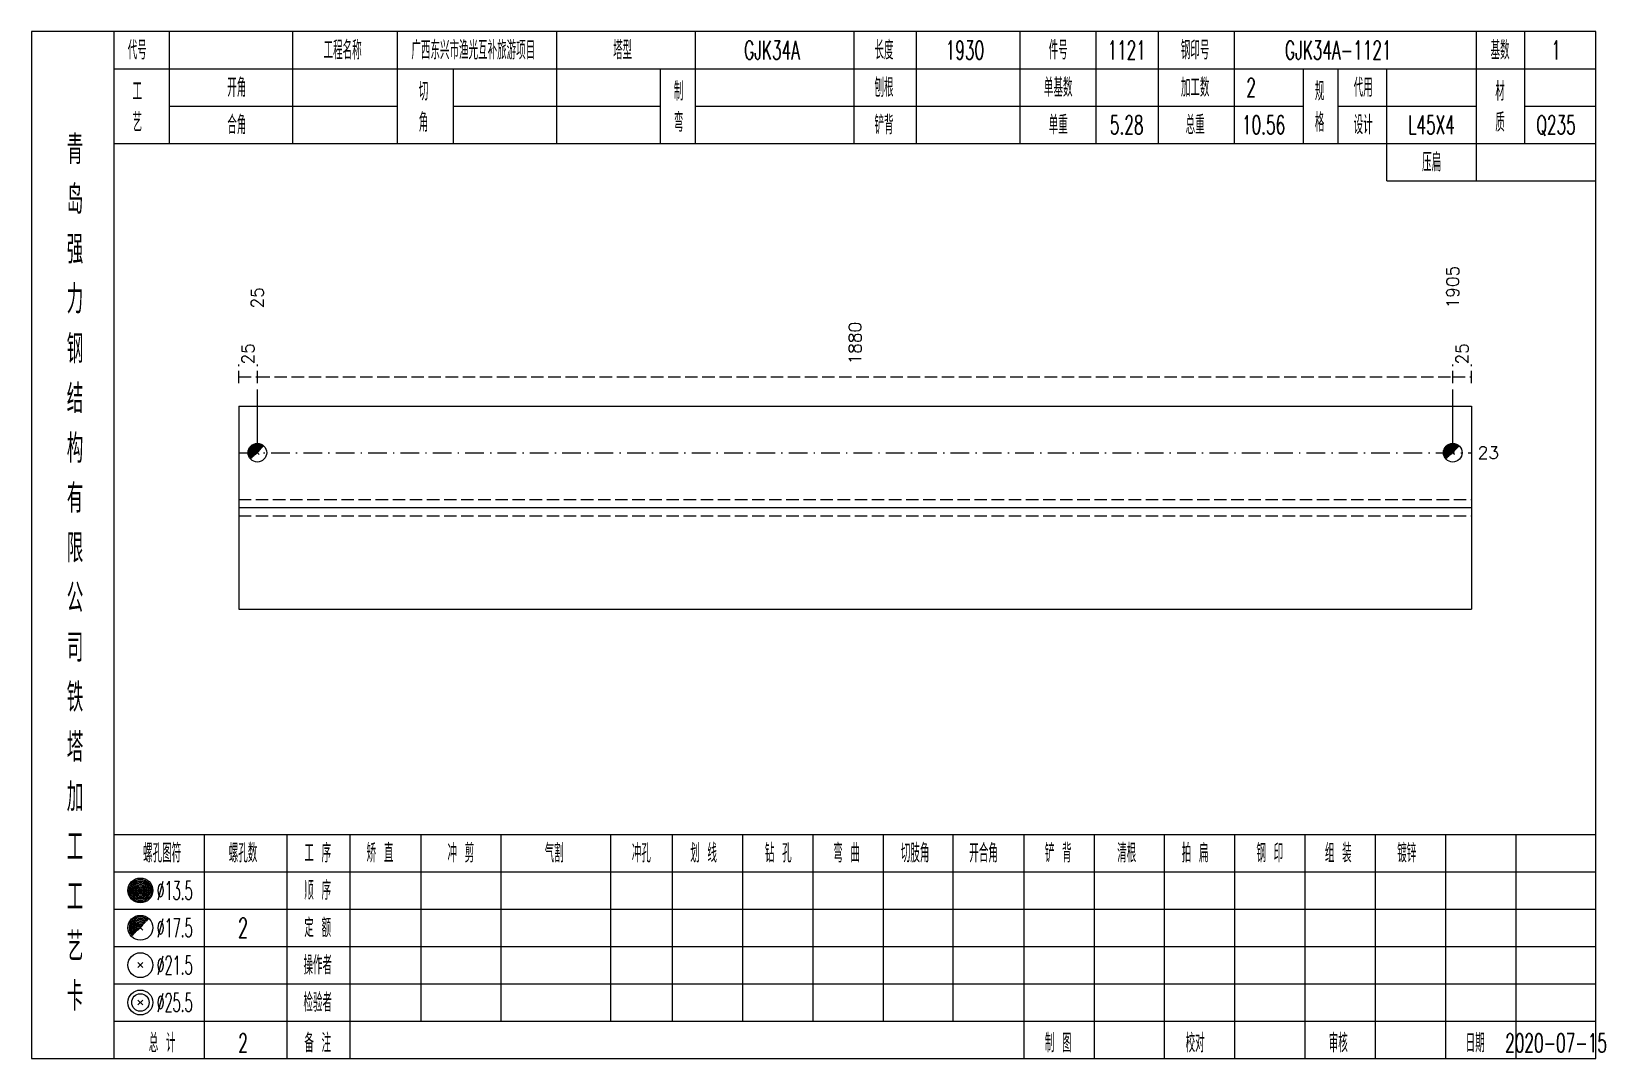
# Model space of a CAD drawing. Extents: x 0 to 2606, y -377 to 6479.
# Drawn here: x 784.2 to 1037.1, y 1575 to 1740 of the extents above; entities that cross this region are included whole.
import ezdxf
from ezdxf.enums import TextEntityAlignment as Align

# ---------------------------------------------------------------- set-up
doc = ezdxf.new("R2010")
doc.units = 0
doc.header["$MEASUREMENT"] = 0
doc.linetypes.add('一点画线', pattern=[5.2, 3, -1, 0.2, -1])
doc.linetypes.add('虚线', pattern=[2.75, 2, -0.75])
doc.layers.get('0').update_dxf_attribs({"linetype": 'CONTINUOUS', "lineweight": 25})
doc.layers.add('1', color=7, linetype='CONTINUOUS', lineweight=25)
doc.layers.add('4', color=7, linetype='CONTINUOUS', lineweight=25)
doc.styles.get("Standard").update_dxf_attribs({"font": 'simplex.shx', "width": 0.7, "height": 3, "bigfont": 'gbhzfs.shx'})

msp = doc.modelspace()

# ---------------------------------------------------------------- texts
at = {"color": 7, "linetype": 'Continuous', "lineweight": 13}
for s, p in [('1905', (1012.6, 1695.5)), ('25', (820.5, 1695.5))]:
    msp.add_text(s, height=2, rotation=90, dxfattribs=at).set_placement(p, align=Align.MIDDLE_LEFT)
at = {"color": 8, "linetype": 'Continuous', "lineweight": 9}
for s, p in [('1880', (916.55, 1686.5)), ('25', (819, 1686.5)), ('25', (1014.1, 1686.5))]:
    msp.add_text(s, height=2, rotation=90, dxfattribs=at).set_placement(p, align=Align.MIDDLE_LEFT)
at = {"color": 7, "linetype": 'Continuous', "lineweight": 13}
msp.add_text('23', height=2, dxfattribs=at).set_placement((1016.6, 1672.33), align=Align.MIDDLE_LEFT)
at = {"layer": '4', "color": 1, "linetype": 'Continuous', "lineweight": 13}
for s, height, width, p in [('代号', 3, 0.6, (801.2, 1737)), ('工程名称', 3, 0.6, (834.2, 1737)), ('广西东兴市渔光互补旅游项目', 3, 0.6, (855.2, 1737)), ('塔型', 3, 0.6, (879.2, 1737)), ('GJK34A', 3, 0.6, (903.2, 1737)), ('长度', 3, 0.6, (921.2, 1737)), ('1930', 3, 0.6, (934.2, 1737)), ('件号', 3, 0.6, (949.2, 1737)), ('1121', 3, 0.6, (960.2, 1737)), ('钢印号', 3, 0.6, (971.2, 1737)), ('GJK34A-1121', 3, 0.6, (994.2, 1737)), ('基数', 3, 0.6, (1020.2, 1737)), ('1', 3, 0.6, (1029.2, 1737)), ('开角', 3, 0.6, (817.2, 1731)), ('刨根', 3, 0.6, (921.2, 1731)), ('单基数', 3, 0.6, (949.2, 1731)), ('加工数', 3, 0.6, (971.2, 1731)), ('代用', 3, 0.6, (998.2, 1731)), ('工', 3, 0.6, (801.2, 1730.4)), ('切', 3, 0.6, (847.2, 1730.4)), ('制', 3, 0.6, (888.2, 1730.4)), ('2', 3, 0.6, (980.2, 1731)), ('规', 3, 0.6, (991.2, 1730.4)), ('材', 3, 0.6, (1020.2, 1730.4)), ('艺', 3, 0.6, (801.2, 1725.4)), ('合角', 3, 0.6, (817.2, 1725)), ('角', 3, 0.6, (847.2, 1725.4)), ('弯', 3, 0.6, (888.2, 1725.4)), ('铲背', 3, 0.6, (921.2, 1725)), ('单重', 3, 0.6, (949.2, 1725)), ('5.28', 3, 0.6, (960.2, 1725)), ('总重', 3, 0.6, (971.2, 1725)), ('10.56', 3, 0.6, (982.2, 1725)), ('格', 3, 0.6, (991.2, 1725.4)), ('设计', 3, 0.6, (998.2, 1725)), ('L45X4', 3, 0.6, (1009.2, 1725)), ('质', 3, 0.6, (1020.2, 1725.4)), ('Q235', 3, 0.6, (1029.2, 1725)), ('青', 4.6, 0.8, (791.2, 1721)), ('压扁', 3, 0.6, (1009.2, 1719)), ('岛', 4.6, 0.8, (791.2, 1713)), ('强', 4.6, 0.8, (791.2, 1705)), ('力', 4.6, 0.8, (791.2, 1697)), ('钢', 4.6, 0.8, (791.2, 1689)), ('结', 4.6, 0.8, (791.2, 1681)), ('构', 4.6, 0.8, (791.2, 1673)), ('有', 4.6, 0.8, (791.2, 1665)), ('限', 4.6, 0.8, (791.2, 1657)), ('公', 4.6, 0.8, (791.2, 1649)), ('司', 4.6, 0.8, (791.2, 1641)), ('铁', 4.6, 0.8, (791.2, 1633)), ('塔', 4.6, 0.8, (791.2, 1625)), ('加', 4.6, 0.8, (791.2, 1617)), ('工', 4.6, 0.8, (791.2, 1609)), ('螺孔图符', 3, 0.6, (805.2, 1608)), ('螺孔数', 3, 0.6, (818.2, 1608)), ('工 序', 3, 0.6, (830.2, 1608)), ('矫 直', 3, 0.6, (840.2, 1608)), ('冲 剪', 3, 0.6, (853.2, 1608)), ('气割', 3, 0.6, (868.2, 1608)), ('冲孔', 3, 0.6, (882.2, 1608)), ('划 线', 3, 0.6, (892.2, 1608)), ('钻 孔', 3, 0.6, (904.2, 1608)), ('弯 曲', 3, 0.6, (915.2, 1608)), ('切肢角', 3, 0.6, (926.2, 1608)), ('开合角', 3, 0.6, (937.2, 1608)), ('铲 背', 3, 0.6, (949.2, 1608)), ('清根', 3, 0.6, (960.2, 1608)), ('拍 扁', 3, 0.6, (971.2, 1608)), ('钢 印', 3, 0.6, (983.2, 1608)), ('组 装', 3, 0.6, (994.2, 1608)), ('镀锌', 3, 0.6, (1005.2, 1608)), ('顺 序', 3, 0.6, (830.2, 1602)), ('工', 4.6, 0.8, (791.2, 1601)), ('%%C13.5', 3, 0.5, (807.2, 1602)), ('%%C17.5', 3, 0.5, (807.2, 1596)), ('2', 3.2, 0.6, (818.2, 1596)), ('定 额', 3, 0.6, (830.2, 1596)), ('艺', 4.6, 0.8, (791.2, 1593)), ('%%C21.5', 3, 0.5, (807.2, 1590)), ('操作者', 3, 0.6, (830.2, 1590)), ('卡', 4.6, 0.8, (791.2, 1585)), ('%%C25.5', 3, 0.5, (807.2, 1584)), ('检验者', 3, 0.6, (830.2, 1584)), ('总 计', 3, 0.6, (805.2, 1577.5)), ('2', 3, 0.6, (818.2, 1577.5)), ('备 注', 3, 0.6, (830.2, 1577.5)), ('制 图', 3, 0.6, (949.2, 1577.5)), ('校对', 3, 0.6, (971.2, 1577.5)), ('审核', 3, 0.6, (994.2, 1577.5)), ('日期', 3, 0.6, (1016.2, 1577.5)), ('2020-07-15', 3, 0.6, (1029.2, 1577.5))]:
    msp.add_text(s, height=height, dxfattribs=dict(at, width=width)).set_placement(p, align=Align.MIDDLE_CENTER)

# ---------------------------------------------------------------- linework, layer by layer
at = {"color": 8, "linetype": '虚线', "lineweight": 9}
for p, q in [((817.5, 1683.5), (817.5, 1686.5)), ((820.5, 1683.5), (820.5, 1686.5)), ((820.5, 1683.5), (820.5, 1686.5)), ((1012.6, 1683.5), (1012.6, 1686.5)), ((1012.6, 1683.5), (1012.6, 1686.5)), ((1015.6, 1683.5), (1015.6, 1686.5)), ((817.5, 1684.5), (820.5, 1684.5)), ((820.5, 1684.5), (1012.6, 1684.5)), ((1012.6, 1684.5), (1015.6, 1684.5))]:
    msp.add_line(p, q, dxfattribs=at)
at = {"color": 7, "linetype": 'Continuous', "lineweight": 13}
for p, q in [((820.5, 1672.33), (820.5, 1682.5)), ((1012.6, 1672.33), (1012.6, 1682.5))]:
    msp.add_line(p, q, dxfattribs=at)
at = {"color": 7, "linetype": 'Continuous', "lineweight": 18}
for p, q in [((817.5, 1679.83), (817.5, 1647.17)), ((817.5, 1679.83), (1015.6, 1679.83)), ((1015.6, 1679.83), (1015.6, 1647.17)), ((817.5, 1663.5), (1015.6, 1663.5))]:
    msp.add_line(p, q, dxfattribs=at)
at = {"color": 3, "linetype": '一点画线', "lineweight": 13}
msp.add_line((817.5, 1672.33), (1015.6, 1672.33), dxfattribs=at)
at = {"color": 7, "linetype": 'Continuous', "lineweight": 0}
for p, q in [((820.2, 1672.03), (820.8, 1672.63)), ((820.2, 1672.63), (820.8, 1672.03)), ((1012.3, 1672.03), (1012.9, 1672.63)), ((1012.3, 1672.63), (1012.9, 1672.03))]:
    msp.add_line(p, q, dxfattribs=at)
at = {"color": 1, "linetype": '虚线', "lineweight": 18}
for p, q in [((817.5, 1664.83), (1015.6, 1664.83)), ((817.5, 1662.17), (1015.6, 1662.17))]:
    msp.add_line(p, q, dxfattribs=at)
at = {"color": 7, "linetype": 'Continuous', "lineweight": 13}
for centre in [(820.5, 1672.33), (1012.6, 1672.33)]:
    msp.add_circle(centre, 1.5, dxfattribs=at)
for centre, radius in [((820.5, 1672.33), 1.35), ((820.5, 1672.33), 1.2), ((820.5, 1672.33), 1.05), ((820.5, 1672.33), 0.9), ((820.5, 1672.33), 0.75), ((820.5, 1672.33), 0.6), ((820.5, 1672.33), 0.45), ((820.5, 1672.33), 0.3), ((820.5, 1672.33), 0.15), ((1012.6, 1672.33), 1.35), ((1012.6, 1672.33), 1.2), ((1012.6, 1672.33), 1.05), ((1012.6, 1672.33), 0.9), ((1012.6, 1672.33), 0.75), ((1012.6, 1672.33), 0.6), ((1012.6, 1672.33), 0.45), ((1012.6, 1672.33), 0.3), ((1012.6, 1672.33), 0.15)]:
    msp.add_arc(centre, radius, 45, 225, dxfattribs=at)
at = {"layer": '1', "color": 7, "linetype": 'Continuous', "lineweight": 18}
msp.add_line((817.5, 1647.17), (1015.6, 1647.17), dxfattribs=at)
at = {"layer": '4', "color": 1, "linetype": 'Continuous', "lineweight": 18}
for p, q in [((797.5, 1575), (797.5, 1740)), ((806.4, 1722), (806.4, 1740)), ((826.2, 1722), (826.2, 1740)), ((843, 1722), (843, 1740)), ((868.6, 1722), (868.6, 1740)), ((890.9, 1722), (890.9, 1740)), ((916.4, 1722), (916.4, 1740)), ((926.4, 1722), (926.4, 1740)), ((943.1, 1722), (943.1, 1740)), ((955.3, 1722), (955.3, 1740)), ((965.3, 1722), (965.3, 1740)), ((977.5, 1722), (977.5, 1740)), ((1016.4, 1716), (1016.4, 1740)), ((1024.2, 1722), (1024.2, 1740)), ((797.5, 1734), (1035.6, 1734)), ((852, 1722), (852, 1734)), ((885.3, 1722), (885.3, 1734)), ((988.6, 1722), (988.6, 1734)), ((994.2, 1722), (994.2, 1734)), ((1002, 1716), (1002, 1734)), ((806.4, 1728), (843, 1728)), ((852, 1728), (885.3, 1728)), ((890.9, 1728), (988.6, 1728)), ((994.2, 1728), (1016.4, 1728)), ((1024.2, 1728), (1035.6, 1728)), ((797.5, 1722), (1035.6, 1722)), ((1002, 1716), (1035.6, 1716)), ((797.5, 1611), (1035.6, 1611)), ((812, 1575), (812, 1611)), ((825.3, 1575), (825.3, 1611)), ((835.4, 1575), (835.4, 1611)), ((846.8, 1581), (846.8, 1611)), ((859.7, 1581), (859.7, 1611)), ((877.3, 1581), (877.3, 1611)), ((887.2, 1581), (887.2, 1611)), ((898.5, 1581), (898.5, 1611)), ((909.8, 1581), (909.8, 1611)), ((921.1, 1581), (921.1, 1611)), ((932.3, 1581), (932.3, 1611)), ((943.7, 1581), (943.7, 1611)), ((955, 1581), (955, 1611)), ((966.3, 1581), (966.3, 1611)), ((977.6, 1581), (977.6, 1611)), ((988.9, 1581), (988.9, 1611)), ((1000.2, 1581), (1000.2, 1611)), ((1011.5, 1581), (1011.5, 1611)), ((1022.8, 1581), (1022.8, 1611)), ((797.5, 1605), (1035.6, 1605)), ((797.5, 1599), (1035.6, 1599)), ((797.5, 1593), (1035.6, 1593)), ((797.5, 1587), (1035.6, 1587)), ((797.5, 1581), (1035.6, 1581)), ((943.7, 1575), (943.7, 1581)), ((955, 1575), (955, 1581)), ((966.3, 1575), (966.3, 1581)), ((977.6, 1575), (977.6, 1581)), ((988.9, 1575), (988.9, 1581)), ((1000.2, 1575), (1000.2, 1581)), ((1011.5, 1575), (1011.5, 1581)), ((1022.8, 1575), (1022.8, 1581))]:
    msp.add_line(p, q, dxfattribs=at)
at = {"layer": '4', "color": 7, "linetype": 'Continuous', "lineweight": 13}
for p, q in [((801.5, 1601.8), (801.9, 1602.2)), ((801.9, 1601.8), (801.5, 1602.2)), ((801.3, 1589.6), (802.1, 1590.4)), ((802.1, 1589.6), (801.3, 1590.4)), ((801.3, 1583.6), (802.1, 1584.4)), ((802.1, 1583.6), (801.3, 1584.4))]:
    msp.add_line(p, q, dxfattribs=at)
at = {"layer": '4', "color": 7, "linetype": 'Continuous', "lineweight": 0}
for p, q in [((801.3, 1595.6), (802.1, 1596.4)), ((801.3, 1596.4), (802.1, 1595.6))]:
    msp.add_line(p, q, dxfattribs=at)
at = {"layer": '4', "color": 1, "linetype": 'Continuous', "lineweight": 18}
msp.add_lwpolyline([(784.2, 1740), (784.2, 1575), (1035.6, 1575), (1035.6, 1740)], close=True, dxfattribs=at)
at = {"layer": '4', "color": 7, "linetype": 'Continuous', "lineweight": 13}
for centre, radius in [((801.7, 1602), 2), ((801.7, 1602), 1.8), ((801.7, 1602), 1.6), ((801.7, 1602), 1.4), ((801.7, 1602), 1.2), ((801.7, 1602), 1), ((801.7, 1602), 0.8), ((801.7, 1602), 0.6), ((801.7, 1602), 0.4), ((801.7, 1602), 0.2), ((801.7, 1596), 2), ((801.7, 1590), 2), ((801.7, 1584), 2), ((801.7, 1584), 1.4)]:
    msp.add_circle(centre, radius, dxfattribs=at)
for radius in [1.8, 1.6, 1.4, 1.2, 1, 0.8, 0.6, 0.4, 0.2]:
    msp.add_arc((801.7, 1596), radius, 45, 225, dxfattribs=at)

msp.set_redraw_order([(e.dxf.handle, doc.entitydb.next_handle()) for e in msp.query("TEXT MTEXT ATTDEF DIMENSION ARC_DIMENSION")])  # texts and dimensions are drawn at this point

doc.saveas('drawing.dxf')
